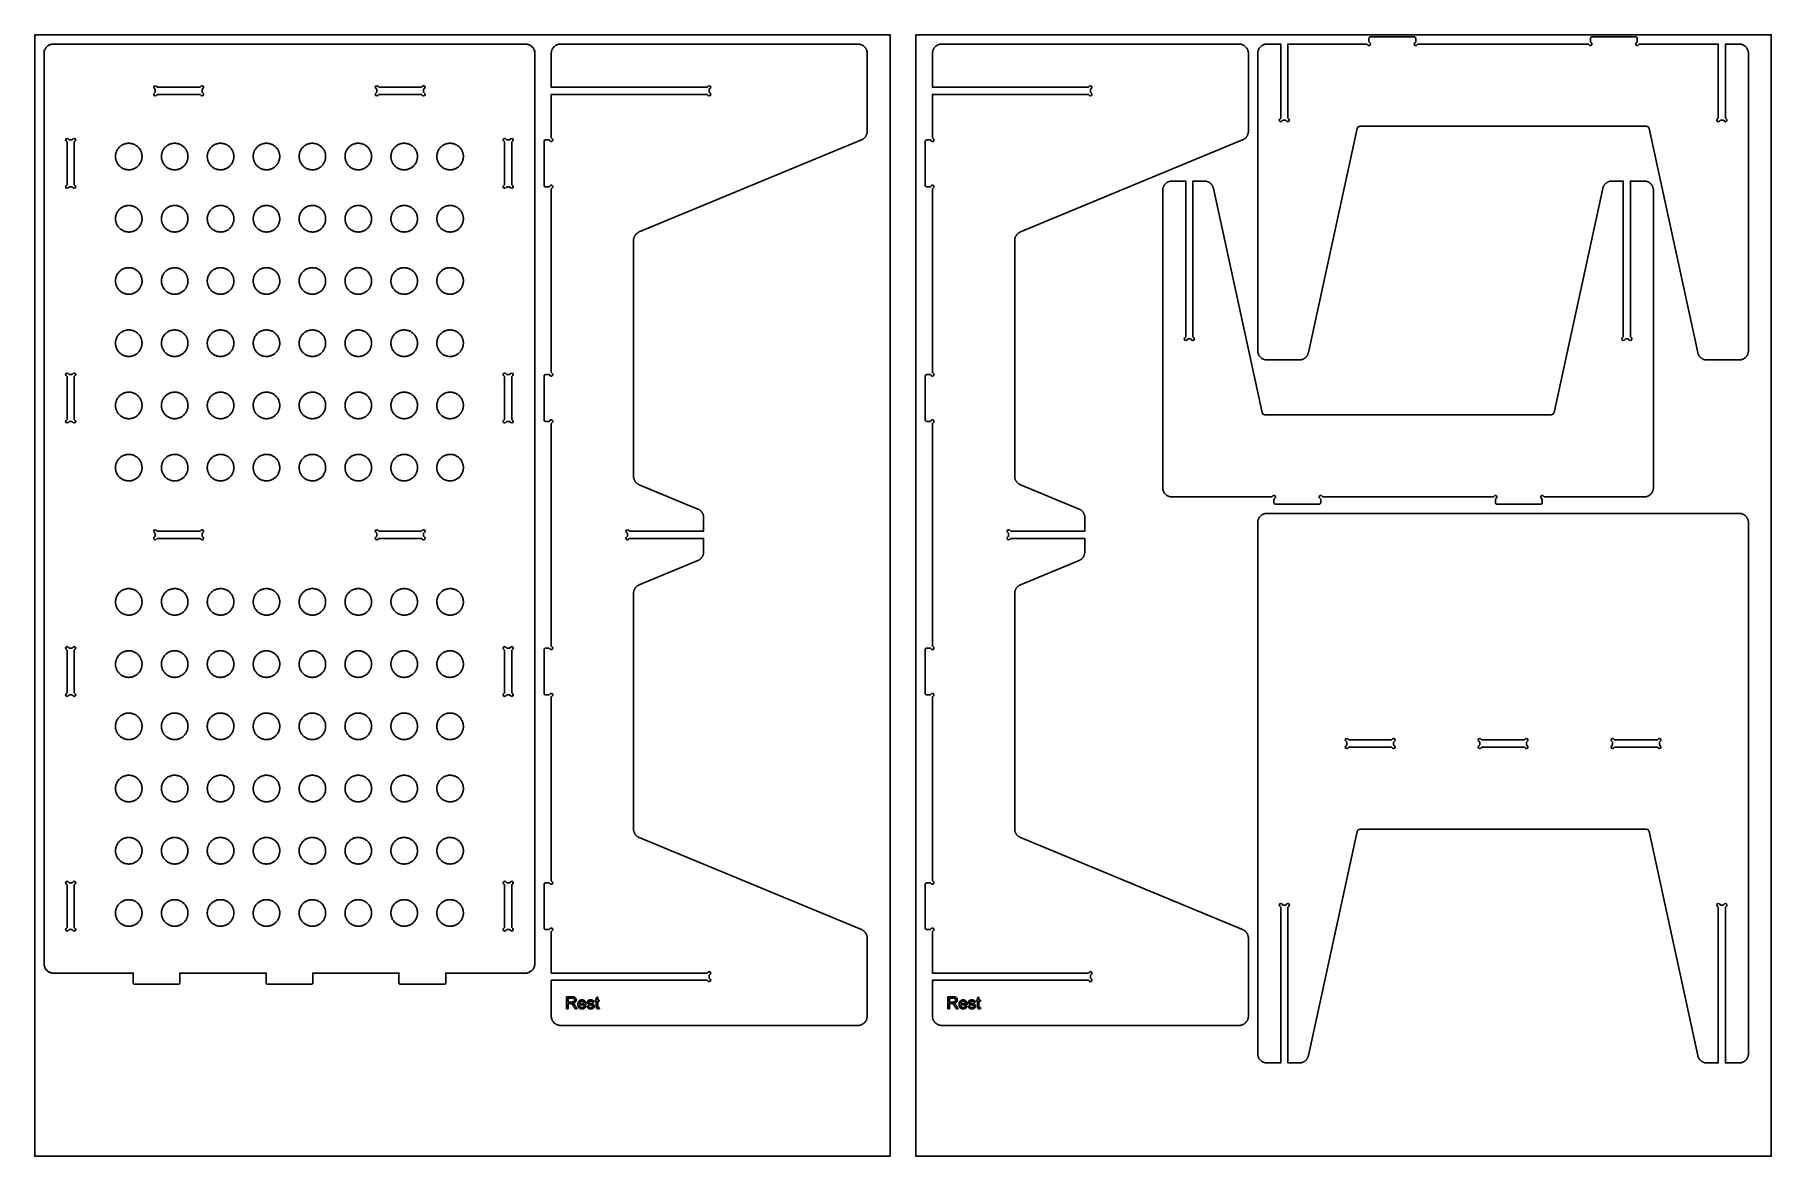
# Model space of a CAD drawing. Header units: millimetres. Extents: x 0 to 3716, y 0 to 2400.
import ezdxf

# ---------------------------------------------------------------- set-up
doc = ezdxf.new("R2010")
doc.units = ezdxf.units.MM
for name, color, linetype, true_color in [('external cut', 1, 'Continuous', 0xff0000), ('Internal cut', 5, 'Continuous', 0x0000ff), ('sheet', 7, 'Continuous', 0xffffff)]:
    doc.layers.add(name, color=color, linetype=linetype, true_color=true_color)

msp = doc.modelspace()

# ---------------------------------------------------------------- linework, layer by layer
at = {"layer": 'external cut', "lineweight": -3}
for p, q in [((2858, 2395.4), (2951.7, 2395.4)), ((3332, 2395.4), (3425.6, 2395.4)), ((2829.5, 2199), (2725.2, 1719.8)), ((3448, 2204), (2835.7, 2204)), ((3558.4, 1719.8), (3454.2, 2199)), ((1089.8, 2078), (1089.8, 2171.6)), ((1768.9, 2174.9), (1293.5, 1978)), ((1905.4, 2078), (1905.4, 2171.6)), ((2584.5, 2174.9), (2109.2, 1978)), ((2521.9, 2071.2), (2626.1, 1591.9)), ((3250.8, 1591.9), (3355.1, 2071.2)), ((1281.2, 1959.5), (1281.2, 1455.5)), ((2096.8, 1959.5), (2096.8, 1455.5)), ((1089.8, 1575.8), (1089.8, 1669.5)), ((1905.4, 1575.8), (1905.4, 1669.5)), ((2632.3, 1586.9), (3244.6, 1586.9)), ((1293.5, 1437), (1418.9, 1385.1)), ((2109.2, 1437), (2234.5, 1385.1)), ((2748.3, 1395.5), (2654.7, 1395.5)), ((3222.3, 1395.5), (3128.6, 1395.5)), ((1418.9, 1274.9), (1293.5, 1223)), ((2234.5, 1274.9), (2109.2, 1223)), ((1281.2, 1204.5), (1281.2, 700.5)), ((2096.8, 1204.5), (2096.8, 700.5)), ((1089.8, 990.5), (1089.8, 1084.2)), ((1905.4, 990.5), (1905.4, 1084.2)), ((1293.5, 682), (1768.9, 485.1)), ((2109.2, 682), (2584.5, 485.1)), ((1089.8, 488.4), (1089.8, 582)), ((1905.4, 488.4), (1905.4, 582))]:
    msp.add_line(p, q, dxfattribs=at)
at = {"layer": 'external cut'}
for p, q in [((2636.8, 1375.7), (3646.8, 1375.7)), ((2616.8, 219.7), (2616.8, 792.9)), ((3666.8, 792.9), (3666.8, 219.7)), ((2829.5, 694.7), (2725.2, 215.4)), ((3448, 699.7), (2835.7, 699.7)), ((3558.4, 215.4), (3454.2, 694.7)), ((1149.3, 341.4), (1138, 341.4)), ((1138, 341.4), (1138, 315.8)), ((1149.4, 338.5), (1141.3, 338.5)), ((1141.3, 338.5), (1141.3, 330.1)), ((1964.9, 341.4), (1953.6, 341.4)), ((1953.6, 341.4), (1953.6, 315.8)), ((1965, 338.5), (1957, 338.5)), ((1957, 338.5), (1957, 330.1)), ((1138, 315.8), (1141.3, 315.8)), ((1141.3, 330.1), (1148.6, 330.1)), ((1141.3, 315.8), (1141.3, 327.2)), ((1141.3, 327.2), (1145.3, 327.2)), ((1953.6, 315.8), (1957, 315.8)), ((1957, 330.1), (1964.2, 330.1)), ((1957, 315.8), (1957, 327.2)), ((1957, 327.2), (1960.9, 327.2))]:
    msp.add_line(p, q, dxfattribs=at)
at = {"layer": 'external cut', "lineweight": -3}
for points in [[(1125.2, 2380), (1188, 2380), (1761.2, 2380)], [(1940.8, 2380), (2003.6, 2380), (2576.8, 2380)], [(2636.8, 2380), (2666, 2380), (2666, 2221.4), (2663.9, 2219.2)], [(2683.6, 2219.2), (2681.4, 2221.4), (2681.4, 2380), (2850.3, 2380), (2852.6, 2377.8)], [(2857.1, 2382.2), (2854.8, 2384.5), (2854.8, 2392.2)], [(2954.8, 2392.2), (2954.8, 2384.5), (2952.6, 2382.2)], [(2957.1, 2377.8), (2959.3, 2380), (3324.3, 2380), (3326.5, 2377.8)], [(3331, 2382.2), (3328.8, 2384.5), (3328.8, 2392.2)], [(3428.8, 2392.2), (3428.8, 2384.5), (3426.5, 2382.2)], [(3431, 2377.8), (3433.3, 2380), (3602.2, 2380), (3602.2, 2221.4), (3600.1, 2219.2)], [(3619.8, 2219.2), (3617.6, 2221.4), (3617.6, 2380), (3646.8, 2380)], [(1441, 2289.8), (1438.8, 2287.7), (1105.2, 2287.7), (1105.2, 2360)], [(1781.2, 2360), (1781.2, 2292), (1781.2, 2268), (1781.2, 2193.4)], [(2256.6, 2289.8), (2254.4, 2287.7), (1920.8, 2287.7), (1920.8, 2360)], [(2596.8, 2360), (2596.8, 2292), (2596.8, 2268), (2596.8, 2193.4)], [(2616.8, 1724), (2616.8, 2297.2), (2616.8, 2360)], [(3666.8, 2360), (3666.8, 2297.2), (3666.8, 1724)], [(1107.4, 2177), (1105.2, 2179.3), (1105.2, 2272.3), (1438.8, 2272.3), (1441, 2270.2)], [(1445.4, 2274.6), (1443.2, 2276.9), (1443.2, 2283.1), (1445.4, 2285.4)], [(1923.1, 2177), (1920.8, 2179.3), (1920.8, 2272.3), (2254.4, 2272.3), (2256.6, 2270.2)], [(2261.1, 2274.6), (2258.8, 2276.9), (2258.8, 2283.1), (2261.1, 2285.4)], [(2668.4, 2214.8), (2670.6, 2217), (2676.8, 2217), (2679.1, 2214.8)], [(3604.6, 2214.8), (3606.8, 2217), (3613, 2217), (3615.3, 2214.8)], [(1093, 2174.8), (1100.7, 2174.8), (1103, 2172.5)], [(1908.6, 2174.8), (1916.3, 2174.8), (1918.6, 2172.5)], [(2433.5, 2086.9), (2462.7, 2086.9), (2462.7, 1753.3), (2460.5, 1751.2)], [(2480.2, 1751.2), (2478.1, 1753.3), (2478.1, 2086.9), (2502.4, 2086.9)], [(3374.6, 2086.9), (3398.9, 2086.9), (3398.9, 1753.3), (3396.7, 1751.2)], [(3416.4, 1751.2), (3414.3, 1753.3), (3414.3, 2086.9), (3443.5, 2086.9)], [(1103, 2077), (1100.7, 2074.8), (1093, 2074.8)], [(1107.4, 1674.9), (1105.2, 1677.1), (1105.2, 2070.3), (1107.4, 2072.5)], [(1918.6, 2077), (1916.3, 2074.8), (1908.6, 2074.8)], [(1923.1, 1674.9), (1920.8, 1677.1), (1920.8, 2070.3), (1923.1, 2072.5)], [(2413.5, 1430.9), (2413.5, 1493.7), (2413.5, 2066.9)], [(3463.5, 2066.9), (3463.5, 1493.7), (3463.5, 1430.9)], [(2465, 1746.7), (2467.3, 1748.9), (2473.5, 1748.9), (2475.7, 1746.7)], [(3401.2, 1746.7), (3403.5, 1748.9), (3409.7, 1748.9), (3411.9, 1746.7)], [(1093, 1672.6), (1100.7, 1672.6), (1103, 1670.4)], [(1908.6, 1672.6), (1916.3, 1672.6), (1918.6, 1670.4)], [(2705.7, 1704), (2636.8, 1704)], [(3646.8, 1704), (3577.9, 1704)], [(1103, 1574.9), (1100.7, 1572.6), (1093, 1572.6)], [(1107.4, 1089.6), (1105.2, 1091.9), (1105.2, 1568.1), (1107.4, 1570.4)], [(1918.6, 1574.9), (1916.3, 1572.6), (1908.6, 1572.6)], [(1923.1, 1089.6), (1920.8, 1091.9), (1920.8, 1568.1), (1923.1, 1570.4)], [(2649.3, 1413.2), (2647, 1410.9), (2433.5, 1410.9)], [(3123.2, 1413.2), (3121, 1410.9), (2756, 1410.9), (2753.8, 1413.2)], [(3443.5, 1410.9), (3229.9, 1410.9), (3227.7, 1413.2)], [(2651.5, 1398.7), (2651.5, 1406.4), (2653.8, 1408.7)], [(2749.3, 1408.7), (2751.5, 1406.4), (2751.5, 1398.7)], [(3125.5, 1398.7), (3125.5, 1406.4), (3127.7, 1408.7)], [(3223.2, 1408.7), (3225.5, 1406.4), (3225.5, 1398.7)], [(1431.2, 1366.6), (1431.2, 1337.7), (1272.6, 1337.7), (1270.4, 1339.8)], [(2246.8, 1366.6), (2246.8, 1337.7), (2088.2, 1337.7), (2086.1, 1339.8)], [(1266, 1335.4), (1268.2, 1333.1), (1268.2, 1326.9), (1266, 1324.6)], [(1270.4, 1320.2), (1272.6, 1322.3), (1431.2, 1322.3), (1431.2, 1293.4)], [(2081.6, 1335.4), (2083.8, 1333.1), (2083.8, 1326.9), (2081.6, 1324.6)], [(2086.1, 1320.2), (2088.2, 1322.3), (2246.8, 1322.3), (2246.8, 1293.4)], [(1093, 1087.4), (1100.7, 1087.4), (1103, 1085.1)], [(1908.6, 1087.4), (1916.3, 1087.4), (1918.6, 1085.1)], [(1103, 989.6), (1100.7, 987.4), (1093, 987.4)], [(1107.4, 587.5), (1105.2, 589.7), (1105.2, 982.9), (1107.4, 985.1)], [(1918.6, 989.6), (1916.3, 987.4), (1908.6, 987.4)], [(1923.1, 587.5), (1920.8, 589.7), (1920.8, 982.9), (1923.1, 985.1)], [(1093, 585.2), (1100.7, 585.2), (1103, 583)], [(1908.6, 585.2), (1916.3, 585.2), (1918.6, 583)], [(1103, 487.5), (1100.7, 485.2), (1093, 485.2)], [(1918.6, 487.5), (1916.3, 485.2), (1908.6, 485.2)], [(1441, 394.2), (1438.8, 392.1), (1105.2, 392.1), (1105.2, 480.7), (1107.4, 483)], [(1781.2, 466.6), (1781.2, 300)], [(2256.6, 394.2), (2254.4, 392.1), (1920.8, 392.1), (1920.8, 480.7), (1923.1, 483)], [(2596.8, 466.6), (2596.8, 300)], [(1105.2, 300), (1105.2, 376.7), (1438.8, 376.7), (1441, 374.6)], [(1445.4, 379), (1443.2, 381.3), (1443.2, 387.5), (1445.4, 389.8)], [(1920.8, 300), (1920.8, 376.7), (2254.4, 376.7), (2256.6, 374.6)], [(2261.1, 379), (2258.8, 381.3), (2258.8, 387.5), (2261.1, 389.8)], [(1761.2, 280), (1188, 280), (1125.2, 280)], [(2576.8, 280), (2003.6, 280), (1940.8, 280)]]:
    msp.add_lwpolyline(points, dxfattribs=at)
at = {"layer": 'external cut'}
for points in [[(2663.9, 535.4), (2666, 533.3), (2666, 199.7), (2636.8, 199.7)], [(2679.1, 539.9), (2676.8, 537.7), (2670.6, 537.7), (2668.4, 539.9)], [(2705.7, 199.7), (2681.4, 199.7), (2681.4, 533.3), (2683.6, 535.4)], [(3600.1, 535.4), (3602.2, 533.3), (3602.2, 199.7), (3577.9, 199.7)], [(3615.3, 539.9), (3613, 537.7), (3606.8, 537.7), (3604.6, 539.9)], [(3646.8, 199.7), (3617.6, 199.7), (3617.6, 533.3), (3619.8, 535.4)]]:
    msp.add_lwpolyline(points, dxfattribs=at)
at = {"layer": 'external cut', "lineweight": -3}
for centre, radius, start, end in [((1443.2, 2287.6), 3.17, 315.0001, 135), ((1443.2, 2272.4), 3.17, 225, 44.9999), ((2258.8, 2287.6), 3.17, 315.0001, 135), ((2258.8, 2272.4), 3.17, 225, 44.9999), ((2666.1, 2217), 3.17, 135, 314.9999), ((2681.3, 2217), 3.17, 225.0001, 45), ((2835.7, 2197.7), 6.35, 90, 167.7314), ((3448, 2197.7), 6.35, 12.2686, 90), ((3602.3, 2217), 3.17, 135, 314.9999), ((3617.5, 2217), 3.17, 225.0001, 45), ((2462.8, 1748.9), 3.17, 135, 314.9999), ((2478, 1748.9), 3.17, 225.0001, 45), ((3399, 1748.9), 3.17, 135, 314.9999), ((3414.2, 1748.9), 3.17, 225.0001, 45), ((2632.3, 1593.3), 6.35, 192.2686, 270), ((3244.6, 1593.3), 6.35, 270, 347.7314), ((1268.2, 1337.6), 3.17, 45, 224.9999), ((2083.8, 1337.6), 3.17, 45, 224.9999), ((1268.2, 1322.4), 3.17, 135.0001, 315), ((2083.8, 1322.4), 3.17, 135.0001, 315), ((1443.2, 392), 3.17, 315.0001, 135), ((1443.2, 376.8), 3.17, 225, 44.9999), ((2258.8, 392), 3.17, 315.0001, 135), ((2258.8, 376.8), 3.17, 225, 44.9999)]:
    msp.add_arc(centre, radius, start, end, dxfattribs=at)
at = {"layer": 'external cut'}
for centre, start, end in [((2666.1, 537.7), 45.0001, 225), ((2681.3, 537.7), 315, 134.9999), ((3602.3, 537.7), 45.0001, 225), ((3617.5, 537.7), 315, 134.9999)]:
    msp.add_arc(centre, 3.17, start, end, dxfattribs=at)
at = {"layer": 'external cut', "lineweight": -3}
for points, weights, knots in [([(40, 392), (20, 392), (20, 412), (20, 1386), (20, 2360), (20, 2380), (40, 2380), (545, 2380), (1050, 2380), (1070, 2380), (1070, 2360), (1070, 1386), (1070, 412), (1070, 392), (1050, 392), (964.7, 392), (879.4, 392), (879.4, 381.6), (879.4, 371.2), (879.4, 368), (876.2, 368), (829.4, 368), (782.5, 368), (779.4, 368), (779.4, 371.2), (779.4, 381.6), (779.4, 392), (687.2, 392), (595, 392), (595, 381.6), (595, 371.2), (595, 368), (591.8, 368), (545, 368), (498.2, 368), (495, 368), (495, 371.2), (495, 381.6), (495, 392), (402.8, 392), (310.6, 392), (310.6, 381.6), (310.6, 371.2), (310.6, 368), (307.5, 368), (260.6, 368), (213.8, 368), (210.6, 368), (210.6, 371.2), (210.6, 381.6), (210.6, 392), (125.3, 392), (40, 392)], [1, 0.707106781187, 1, 1, 1, 0.707106781187, 1, 1, 1, 0.707106781187, 1, 1, 1, 0.707106781187, 1, 1, 1, 1, 1, 0.707106781187, 1, 1, 1, 0.707106781187, 1, 1, 1, 1, 1, 1, 1, 0.707106781187, 1, 1, 1, 0.707106781187, 1, 1, 1, 1, 1, 1, 1, 0.707106781187, 1, 1, 1, 0.707106781187, 1, 1, 1, 1, 1], [995.663698, 995.663698, 995.663698, 1027.079625, 1027.079625, 2975.079625, 2975.079625, 3006.495551, 3006.495551, 4016.495544, 4016.495544, 4047.91147, 4047.91147, 5995.91147, 5995.91147, 6027.327397, 6027.327397, 6197.972974, 6197.972974, 6218.797974, 6218.797974, 6223.785252, 6223.785252, 6317.435252, 6317.435252, 6322.42253, 6322.42253, 6343.24753, 6343.24753, 6527.60195, 6527.60195, 6548.42695, 6548.42695, 6553.414228, 6553.414228, 6647.064228, 6647.064228, 6652.051506, 6652.051506, 6672.876506, 6672.876506, 6857.230925, 6857.230925, 6878.055925, 6878.055925, 6883.043204, 6883.043204, 6976.693204, 6976.693204, 6981.680482, 6981.680482, 7002.505482, 7002.505482, 7173.151059, 7173.151059, 7173.151059]), ([(2852.6, 2377.8), (2853.5, 2376.8), (2854.8, 2376.8), (2856.1, 2376.8), (2857.1, 2377.8), (2858, 2378.7), (2858, 2380), (2858, 2381.3), (2857.1, 2382.2)], [1, 0.923879503761, 1, 0.923879503761, 1, 0.923879503761, 1, 0.923879503761, 1], [-6734.438809, -6734.438809, -6734.438809, -6729.451529, -6729.451529, -6724.46425, -6724.46425, -6719.476971, -6719.476971, -6714.489692, -6714.489692, -6714.489692]), ([(2952.6, 2382.2), (2951.7, 2381.3), (2951.7, 2380), (2951.7, 2378.7), (2952.6, 2377.8), (2953.5, 2376.8), (2954.8, 2376.8), (2956.1, 2376.8), (2957.1, 2377.8)], [1, 0.923879503761, 1, 0.923879503761, 1, 0.923879503761, 1, 0.923879503761, 1], [-6582.695392, -6582.695392, -6582.695392, -6577.708112, -6577.708112, -6572.720833, -6572.720833, -6567.733554, -6567.733554, -6562.746275, -6562.746275, -6562.746275]), ([(3326.5, 2377.8), (3327.5, 2376.8), (3328.8, 2376.8), (3330.1, 2376.8), (3331, 2377.8), (3332, 2378.7), (3332, 2380), (3332, 2381.3), (3331, 2382.2)], [1, 0.923879503761, 1, 0.923879503761, 1, 0.923879503761, 1, 0.923879503761, 1], [-6549.698685, -6549.698685, -6549.698685, -6544.711406, -6544.711406, -6539.724126, -6539.724126, -6534.736847, -6534.736847, -6529.749568, -6529.749568, -6529.749568]), ([(3426.5, 2382.2), (3425.6, 2381.3), (3425.6, 2380), (3425.6, 2378.7), (3426.5, 2377.8), (3427.5, 2376.8), (3428.8, 2376.8), (3430.1, 2376.8), (3431, 2377.8)], [1, 0.923879503761, 1, 0.923879503761, 1, 0.923879503761, 1, 0.923879503761, 1], [-6397.955268, -6397.955268, -6397.955268, -6392.967989, -6392.967989, -6387.98071, -6387.98071, -6382.99343, -6382.99343, -6378.006151, -6378.006151, -6378.006151]), ([(1103, 2172.5), (1103.9, 2171.6), (1105.2, 2171.6), (1106.5, 2171.6), (1107.4, 2172.5), (1108.4, 2173.5), (1108.4, 2174.8), (1108.4, 2176.1), (1107.4, 2177)], [1, 0.923879503761, 1, 0.923879503761, 1, 0.923879503761, 1, 0.923879503761, 1], [6207.492861, 6207.492861, 6207.492861, 6212.480141, 6212.480141, 6217.46742, 6217.46742, 6222.454699, 6222.454699, 6227.441978, 6227.441978, 6227.441978]), ([(1918.6, 2172.5), (1919.5, 2171.6), (1920.8, 2171.6), (1922.1, 2171.6), (1923.1, 2172.5), (1924, 2173.5), (1924, 2174.8), (1924, 2176.1), (1923.1, 2177)], [1, 0.923879503761, 1, 0.923879503761, 1, 0.923879503761, 1, 0.923879503761, 1], [10473.752602, 10473.752602, 10473.752602, 10478.739882, 10478.739882, 10483.727161, 10483.727161, 10488.71444, 10488.71444, 10493.70172, 10493.70172, 10493.70172]), ([(1107.4, 2072.5), (1108.4, 2073.5), (1108.4, 2074.8), (1108.4, 2076.1), (1107.4, 2077), (1106.5, 2078), (1105.2, 2078), (1103.9, 2078), (1103, 2077)], [1, 0.923879503761, 1, 0.923879503761, 1, 0.923879503761, 1, 0.923879503761, 1], [6055.749444, 6055.749444, 6055.749444, 6060.736724, 6060.736724, 6065.724003, 6065.724003, 6070.711282, 6070.711282, 6075.698562, 6075.698562, 6075.698562]), ([(1923.1, 2072.5), (1924, 2073.5), (1924, 2074.8), (1924, 2076.1), (1923.1, 2077), (1922.1, 2078), (1920.8, 2078), (1919.5, 2078), (1918.6, 2077)], [1, 0.923879503761, 1, 0.923879503761, 1, 0.923879503761, 1, 0.923879503761, 1], [10322.009185, 10322.009185, 10322.009185, 10326.996465, 10326.996465, 10331.983744, 10331.983744, 10336.971023, 10336.971023, 10341.958303, 10341.958303, 10341.958303]), ([(1103, 1670.4), (1103.9, 1669.5), (1105.2, 1669.5), (1106.5, 1669.5), (1107.4, 1670.4), (1108.4, 1671.3), (1108.4, 1672.6), (1108.4, 1674), (1107.4, 1674.9)], [1, 0.923879503761, 1, 0.923879503761, 1, 0.923879503761, 1, 0.923879503761, 1], [5629.9415, 5629.9415, 5629.9415, 5634.928779, 5634.928779, 5639.916059, 5639.916059, 5644.903338, 5644.903338, 5649.890617, 5649.890617, 5649.890617]), ([(1918.6, 1670.4), (1919.5, 1669.5), (1920.8, 1669.5), (1922.1, 1669.5), (1923.1, 1670.4), (1924, 1671.3), (1924, 1672.6), (1924, 1674), (1923.1, 1674.9)], [1, 0.923879503761, 1, 0.923879503761, 1, 0.923879503761, 1, 0.923879503761, 1], [9896.201241, 9896.201241, 9896.201241, 9901.18852, 9901.18852, 9906.1758, 9906.1758, 9911.163079, 9911.163079, 9916.150358, 9916.150358, 9916.150358]), ([(1107.4, 1570.4), (1108.4, 1571.3), (1108.4, 1572.6), (1108.4, 1574), (1107.4, 1574.9), (1106.5, 1575.8), (1105.2, 1575.8), (1103.9, 1575.8), (1103, 1574.9)], [1, 0.923879503761, 1, 0.923879503761, 1, 0.923879503761, 1, 0.923879503761, 1], [5478.198083, 5478.198083, 5478.198083, 5483.185362, 5483.185362, 5488.172642, 5488.172642, 5493.159921, 5493.159921, 5498.1472, 5498.1472, 5498.1472]), ([(1923.1, 1570.4), (1924, 1571.3), (1924, 1572.6), (1924, 1574), (1923.1, 1574.9), (1922.1, 1575.8), (1920.8, 1575.8), (1919.5, 1575.8), (1918.6, 1574.9)], [1, 0.923879503761, 1, 0.923879503761, 1, 0.923879503761, 1, 0.923879503761, 1], [9744.457824, 9744.457824, 9744.457824, 9749.445103, 9749.445103, 9754.432383, 9754.432383, 9759.419662, 9759.419662, 9764.406941, 9764.406941, 9764.406941]), ([(2653.8, 1408.7), (2654.7, 1409.6), (2654.7, 1410.9), (2654.7, 1412.2), (2653.8, 1413.2), (2652.8, 1414.1), (2651.5, 1414.1), (2650.2, 1414.1), (2649.3, 1413.2)], [1, 0.923879503761, 1, 0.923879503761, 1, 0.923879503761, 1, 0.923879503761, 1], [8371.281428, 8371.281428, 8371.281428, 8376.268708, 8376.268708, 8381.255987, 8381.255987, 8386.243266, 8386.243266, 8391.230545, 8391.230545, 8391.230545]), ([(2753.8, 1413.2), (2752.8, 1414.1), (2751.5, 1414.1), (2750.2, 1414.1), (2749.3, 1413.2), (2748.3, 1412.2), (2748.3, 1410.9), (2748.3, 1409.6), (2749.3, 1408.7)], [1, 0.923879503761, 1, 0.923879503761, 1, 0.923879503761, 1, 0.923879503761, 1], [8219.538011, 8219.538011, 8219.538011, 8224.525291, 8224.525291, 8229.51257, 8229.51257, 8234.499849, 8234.499849, 8239.487129, 8239.487129, 8239.487129]), ([(3127.7, 1408.7), (3128.6, 1409.6), (3128.6, 1410.9), (3128.6, 1412.2), (3127.7, 1413.2), (3126.8, 1414.1), (3125.5, 1414.1), (3124.1, 1414.1), (3123.2, 1413.2)], [1, 0.923879503761, 1, 0.923879503761, 1, 0.923879503761, 1, 0.923879503761, 1], [8186.541305, 8186.541305, 8186.541305, 8191.528584, 8191.528584, 8196.515863, 8196.515863, 8201.503143, 8201.503143, 8206.490422, 8206.490422, 8206.490422]), ([(3227.7, 1413.2), (3226.8, 1414.1), (3225.5, 1414.1), (3224.1, 1414.1), (3223.2, 1413.2), (3222.3, 1412.2), (3222.3, 1410.9), (3222.3, 1409.6), (3223.2, 1408.7)], [1, 0.923879503761, 1, 0.923879503761, 1, 0.923879503761, 1, 0.923879503761, 1], [8034.797888, 8034.797888, 8034.797888, 8039.785167, 8039.785167, 8044.772446, 8044.772446, 8049.759726, 8049.759726, 8054.747005, 8054.747005, 8054.747005]), ([(1103, 1085.1), (1103.9, 1084.2), (1105.2, 1084.2), (1106.5, 1084.2), (1107.4, 1085.1), (1108.4, 1086), (1108.4, 1087.4), (1108.4, 1088.7), (1107.4, 1089.6)], [1, 0.923879503761, 1, 0.923879503761, 1, 0.923879503761, 1, 0.923879503761, 1], [4969.255403, 4969.255403, 4969.255403, 4974.242682, 4974.242682, 4979.229961, 4979.229961, 4984.21724, 4984.21724, 4989.20452, 4989.20452, 4989.20452]), ([(1918.6, 1085.1), (1919.5, 1084.2), (1920.8, 1084.2), (1922.1, 1084.2), (1923.1, 1085.1), (1924, 1086), (1924, 1087.4), (1924, 1088.7), (1923.1, 1089.6)], [1, 0.923879503761, 1, 0.923879503761, 1, 0.923879503761, 1, 0.923879503761, 1], [9235.515144, 9235.515144, 9235.515144, 9240.502423, 9240.502423, 9245.489702, 9245.489702, 9250.476982, 9250.476982, 9255.464261, 9255.464261, 9255.464261]), ([(1107.4, 985.1), (1108.4, 986), (1108.4, 987.4), (1108.4, 988.7), (1107.4, 989.6), (1106.5, 990.5), (1105.2, 990.5), (1103.9, 990.5), (1103, 989.6)], [1, 0.923879503761, 1, 0.923879503761, 1, 0.923879503761, 1, 0.923879503761, 1], [4817.511986, 4817.511986, 4817.511986, 4822.499265, 4822.499265, 4827.486544, 4827.486544, 4832.473824, 4832.473824, 4837.461103, 4837.461103, 4837.461103]), ([(1923.1, 985.1), (1924, 986), (1924, 987.4), (1924, 988.7), (1923.1, 989.6), (1922.1, 990.5), (1920.8, 990.5), (1919.5, 990.5), (1918.6, 989.6)], [1, 0.923879503761, 1, 0.923879503761, 1, 0.923879503761, 1, 0.923879503761, 1], [9083.771727, 9083.771727, 9083.771727, 9088.759006, 9088.759006, 9093.746285, 9093.746285, 9098.733565, 9098.733565, 9103.720844, 9103.720844, 9103.720844]), ([(1103, 583), (1103.9, 582), (1105.2, 582), (1106.5, 582), (1107.4, 583), (1108.4, 583.9), (1108.4, 585.2), (1108.4, 586.5), (1107.4, 587.5)], [1, 0.923879503761, 1, 0.923879503761, 1, 0.923879503761, 1, 0.923879503761, 1], [4391.704041, 4391.704041, 4391.704041, 4396.691321, 4396.691321, 4401.6786, 4401.6786, 4406.665879, 4406.665879, 4411.653158, 4411.653158, 4411.653158]), ([(1918.6, 583), (1919.5, 582), (1920.8, 582), (1922.1, 582), (1923.1, 583), (1924, 583.9), (1924, 585.2), (1924, 586.5), (1923.1, 587.5)], [1, 0.923879503761, 1, 0.923879503761, 1, 0.923879503761, 1, 0.923879503761, 1], [8657.963782, 8657.963782, 8657.963782, 8662.951062, 8662.951062, 8667.938341, 8667.938341, 8672.92562, 8672.92562, 8677.9129, 8677.9129, 8677.9129]), ([(1107.4, 483), (1108.4, 483.9), (1108.4, 485.2), (1108.4, 486.5), (1107.4, 487.5), (1106.5, 488.4), (1105.2, 488.4), (1103.9, 488.4), (1103, 487.5)], [1, 0.923879503761, 1, 0.923879503761, 1, 0.923879503761, 1, 0.923879503761, 1], [4239.960624, 4239.960624, 4239.960624, 4244.947904, 4244.947904, 4249.935183, 4249.935183, 4254.922462, 4254.922462, 4259.909742, 4259.909742, 4259.909742]), ([(1923.1, 483), (1924, 483.9), (1924, 485.2), (1924, 486.5), (1923.1, 487.5), (1922.1, 488.4), (1920.8, 488.4), (1919.5, 488.4), (1918.6, 487.5)], [1, 0.923879503761, 1, 0.923879503761, 1, 0.923879503761, 1, 0.923879503761, 1], [8506.220365, 8506.220365, 8506.220365, 8511.207645, 8511.207645, 8516.194924, 8516.194924, 8521.182203, 8521.182203, 8526.169483, 8526.169483, 8526.169483])]:
    msp.add_rational_spline(points, weights, degree=2, knots=knots, dxfattribs=at)
for points, weights in [([(1105.2, 2360), (1105.2, 2380), (1125.2, 2380)], [1, 0.707106781187, 1]), ([(1761.2, 2380), (1781.2, 2380), (1781.2, 2360)], [1, 0.707106781187, 1]), ([(1920.8, 2360), (1920.8, 2380), (1940.8, 2380)], [1, 0.707106781187, 1]), ([(2576.8, 2380), (2596.8, 2380), (2596.8, 2360)], [1, 0.707106781187, 1]), ([(2616.8, 2360), (2616.8, 2380), (2636.8, 2380)], [1, 0.707106781187, 1]), ([(2854.8, 2392.2), (2854.8, 2395.4), (2858, 2395.4)], [1, 0.707106781187, 1]), ([(2951.7, 2395.4), (2954.8, 2395.4), (2954.8, 2392.2)], [1, 0.707106781187, 1]), ([(3328.8, 2392.2), (3328.8, 2395.4), (3332, 2395.4)], [1, 0.707106781187, 1]), ([(3425.6, 2395.4), (3428.8, 2395.4), (3428.8, 2392.2)], [1, 0.707106781187, 1]), ([(3646.8, 2380), (3666.8, 2380), (3666.8, 2360)], [1, 0.707106781186, 1]), ([(1781.2, 2193.4), (1781.2, 2180), (1768.9, 2174.9)], [1, 0.831469612299, 1]), ([(2596.8, 2193.4), (2596.8, 2180), (2584.5, 2174.9)], [1, 0.831469612299, 1]), ([(1089.8, 2171.6), (1089.8, 2174.8), (1093, 2174.8)], [1, 0.707106781187, 1]), ([(1905.4, 2171.6), (1905.4, 2174.8), (1908.6, 2174.8)], [1, 0.707106781187, 1]), ([(2413.5, 2066.9), (2413.5, 2086.9), (2433.5, 2086.9)], [1, 0.707106781187, 1]), ([(2502.4, 2086.9), (2518.5, 2086.9), (2521.9, 2071.2)], [1, 0.778619200817, 1]), ([(3355.1, 2071.2), (3358.5, 2086.9), (3374.6, 2086.9)], [1, 0.778619200817, 1]), ([(3443.5, 2086.9), (3463.5, 2086.9), (3463.5, 2066.9)], [1, 0.707106781187, 1]), ([(1093, 2074.8), (1089.8, 2074.8), (1089.8, 2078)], [1, 0.707106781187, 1]), ([(1908.6, 2074.8), (1905.4, 2074.8), (1905.4, 2078)], [1, 0.707106781187, 1]), ([(1293.5, 1978), (1281.2, 1972.9), (1281.2, 1959.5)], [1, 0.831469612299, 1]), ([(2109.2, 1978), (2096.8, 1972.9), (2096.8, 1959.5)], [1, 0.831469612299, 1]), ([(2636.8, 1704), (2616.8, 1704), (2616.8, 1724)], [1, 0.707106781187, 1]), ([(2725.2, 1719.8), (2721.8, 1704), (2705.7, 1704)], [1, 0.778619200817, 1]), ([(3577.9, 1704), (3561.8, 1704), (3558.4, 1719.8)], [1, 0.778619200817, 1]), ([(3666.8, 1724), (3666.8, 1704), (3646.8, 1704)], [1, 0.707106781187, 1]), ([(1089.8, 1669.5), (1089.8, 1672.6), (1093, 1672.6)], [1, 0.707106781187, 1]), ([(1905.4, 1669.5), (1905.4, 1672.6), (1908.6, 1672.6)], [1, 0.707106781187, 1]), ([(1093, 1572.6), (1089.8, 1572.6), (1089.8, 1575.8)], [1, 0.707106781187, 1]), ([(1908.6, 1572.6), (1905.4, 1572.6), (1905.4, 1575.8)], [1, 0.707106781187, 1]), ([(1281.2, 1455.5), (1281.2, 1442.1), (1293.5, 1437)], [1, 0.831469612299, 1]), ([(2096.8, 1455.5), (2096.8, 1442.1), (2109.2, 1437)], [1, 0.831469612299, 1]), ([(2433.5, 1410.9), (2413.5, 1410.9), (2413.5, 1430.9)], [1, 0.707106781186, 1]), ([(3463.5, 1430.9), (3463.5, 1410.9), (3443.5, 1410.9)], [1, 0.707106781187, 1]), ([(1418.9, 1385.1), (1431.2, 1380), (1431.2, 1366.6)], [1, 0.831469612299, 1]), ([(2234.5, 1385.1), (2246.8, 1380), (2246.8, 1366.6)], [1, 0.831469612299, 1]), ([(2654.7, 1395.5), (2651.5, 1395.5), (2651.5, 1398.7)], [1, 0.707106781187, 1]), ([(2751.5, 1398.7), (2751.5, 1395.5), (2748.3, 1395.5)], [1, 0.707106781187, 1]), ([(3128.6, 1395.5), (3125.5, 1395.5), (3125.5, 1398.7)], [1, 0.707106781187, 1]), ([(3225.5, 1398.7), (3225.5, 1395.5), (3222.3, 1395.5)], [1, 0.707106781187, 1]), ([(1431.2, 1293.4), (1431.2, 1280), (1418.9, 1274.9)], [1, 0.831469612299, 1]), ([(2246.8, 1293.4), (2246.8, 1280), (2234.5, 1274.9)], [1, 0.831469612299, 1]), ([(1293.5, 1223), (1281.2, 1217.9), (1281.2, 1204.5)], [1, 0.831469612299, 1]), ([(2109.2, 1223), (2096.8, 1217.9), (2096.8, 1204.5)], [1, 0.831469612299, 1]), ([(1089.8, 1084.2), (1089.8, 1087.4), (1093, 1087.4)], [1, 0.707106781187, 1]), ([(1905.4, 1084.2), (1905.4, 1087.4), (1908.6, 1087.4)], [1, 0.707106781187, 1]), ([(1093, 987.4), (1089.8, 987.4), (1089.8, 990.5)], [1, 0.707106781187, 1]), ([(1908.6, 987.4), (1905.4, 987.4), (1905.4, 990.5)], [1, 0.707106781187, 1]), ([(1281.2, 700.5), (1281.2, 687.1), (1293.5, 682)], [1, 0.831469612299, 1]), ([(2096.8, 700.5), (2096.8, 687.1), (2109.2, 682)], [1, 0.831469612299, 1]), ([(1089.8, 582), (1089.8, 585.2), (1093, 585.2)], [1, 0.707106781187, 1]), ([(1905.4, 582), (1905.4, 585.2), (1908.6, 585.2)], [1, 0.707106781187, 1]), ([(1093, 485.2), (1089.8, 485.2), (1089.8, 488.4)], [1, 0.707106781187, 1]), ([(1768.9, 485.1), (1781.2, 480), (1781.2, 466.6)], [1, 0.831469612299, 1]), ([(1908.6, 485.2), (1905.4, 485.2), (1905.4, 488.4)], [1, 0.707106781187, 1]), ([(2584.5, 485.1), (2596.8, 480), (2596.8, 466.6)], [1, 0.831469612299, 1]), ([(1125.2, 280), (1105.2, 280), (1105.2, 300)], [1, 0.707106781186, 1]), ([(1781.2, 300), (1781.2, 280), (1761.2, 280)], [1, 0.707106781187, 1]), ([(1940.8, 280), (1920.8, 280), (1920.8, 300)], [1, 0.707106781186, 1]), ([(2596.8, 300), (2596.8, 280), (2576.8, 280)], [1, 0.707106781187, 1])]:
    msp.add_rational_spline(points, weights, degree=2, dxfattribs=at)
at = {"layer": 'external cut'}
for points, weights in [([(2616.8, 1355.7), (2616.8, 1375.7), (2636.8, 1375.7)], [1, 0.707106781187, 1]), ([(3646.8, 1375.7), (3666.8, 1375.7), (3666.8, 1355.7)], [1, 0.707106781186, 1]), ([(2835.7, 699.7), (2830.5, 699.7), (2829.5, 694.7)], [1, 0.77861920082, 1]), ([(3454.2, 694.7), (3453.1, 699.7), (3448, 699.7)], [1, 0.77861920082, 1]), ([(2636.8, 199.7), (2616.8, 199.7), (2616.8, 219.7)], [1, 0.707106781187, 1]), ([(2725.2, 215.4), (2721.8, 199.7), (2705.7, 199.7)], [1, 0.778619200817, 1]), ([(3577.9, 199.7), (3561.8, 199.7), (3558.4, 215.4)], [1, 0.778619200817, 1]), ([(3666.8, 219.7), (3666.8, 199.7), (3646.8, 199.7)], [1, 0.707106781187, 1])]:
    msp.add_rational_spline(points, weights, degree=2, dxfattribs=at)
for points in [[(2616.8, 792.9), (2616.8, 574.3), (2616.8, 1355.7)], [(3666.8, 1355.7), (3666.8, 574.3), (3666.8, 792.9)], [(1204.6, 340.8), (1203.1, 339.8), (1201.5, 338.9)], [(1201.5, 338.9), (1201.5, 336.6), (1201.5, 334.3)], [(1204.6, 334.3), (1204.6, 337.5), (1204.6, 340.8)], [(2020.2, 340.8), (2018.7, 339.8), (2017.1, 338.9)], [(2017.1, 338.9), (2017.1, 336.6), (2017.1, 334.3)], [(2020.2, 334.3), (2020.2, 337.5), (2020.2, 340.8)], [(1145.3, 327.2), (1146.6, 327.2), (1147.1, 327)], [(1152.8, 321.1), (1154.5, 318.5), (1156.2, 315.8)], [(1160.5, 315.8), (1158.2, 319.3), (1156, 322.8)], [(1156.2, 315.8), (1158.3, 315.8), (1160.5, 315.8)], [(1165.5, 324.3), (1172.4, 324.3), (1179.3, 324.3)], [(1165.6, 326.8), (1170.8, 326.8), (1176, 326.8)], [(1179.2, 321.4), (1177.5, 321.6), (1175.9, 321.8)], [(1184.9, 321.8), (1183.4, 321.6), (1181.8, 321.3)], [(1193.4, 329.1), (1195, 329.3), (1196.5, 329.5)], [(1201.5, 334.3), (1200.4, 334.3), (1199.2, 334.3)], [(1199.2, 334.3), (1199.2, 333.1), (1199.2, 331.9)], [(1199.2, 331.9), (1200.4, 331.9), (1201.5, 331.9)], [(1201.5, 331.9), (1201.5, 326.6), (1201.5, 321.2)], [(1207.8, 334.3), (1206.2, 334.3), (1204.6, 334.3)], [(1204.6, 321.1), (1204.6, 326.5), (1204.6, 331.9)], [(1204.6, 331.9), (1206.2, 331.9), (1207.8, 331.9)], [(1207.8, 331.9), (1207.8, 333.1), (1207.8, 334.3)], [(1208.2, 315.9), (1208, 317.2), (1207.8, 318.6)], [(1960.9, 327.2), (1962.2, 327.2), (1962.8, 327)], [(1968.4, 321.1), (1970.1, 318.5), (1971.8, 315.8)], [(1976.1, 315.8), (1973.9, 319.3), (1971.6, 322.8)], [(1971.8, 315.8), (1973.9, 315.8), (1976.1, 315.8)], [(1981.1, 324.3), (1988, 324.3), (1994.9, 324.3)], [(1981.2, 326.8), (1986.4, 326.8), (1991.6, 326.8)], [(1994.8, 321.4), (1993.2, 321.6), (1991.5, 321.8)], [(2000.6, 321.8), (1999, 321.6), (1997.5, 321.3)], [(2009.1, 329.1), (2010.6, 329.3), (2012.1, 329.5)], [(2017.1, 334.3), (2016, 334.3), (2014.8, 334.3)], [(2014.8, 334.3), (2014.8, 333.1), (2014.8, 331.9)], [(2014.8, 331.9), (2016, 331.9), (2017.1, 331.9)], [(2017.1, 331.9), (2017.1, 326.6), (2017.1, 321.2)], [(2023.4, 334.3), (2021.8, 334.3), (2020.2, 334.3)], [(2020.2, 321.1), (2020.2, 326.5), (2020.2, 331.9)], [(2020.2, 331.9), (2021.8, 331.9), (2023.4, 331.9)], [(2023.4, 331.9), (2023.4, 333.1), (2023.4, 334.3)], [(2023.8, 315.9), (2023.6, 317.2), (2023.4, 318.6)]]:
    msp.add_open_spline(points, degree=2, dxfattribs=at)
for points, knots in [([(1148.6, 330.1), (1150.9, 330.1), (1152.2, 330.6), (1153.5, 331), (1154.2, 332.1), (1154.9, 333.2), (1154.9, 334.4), (1154.9, 336.2), (1153.6, 337.4), (1152.3, 338.5), (1149.4, 338.5)], [1, 1, 1, 2, 2, 3, 3, 4, 4, 5, 5, 6, 6, 6]), ([(1151.2, 327.4), (1154.9, 327.9), (1156.6, 329.8), (1158.4, 331.7), (1158.4, 334.4), (1158.4, 336.5), (1157.3, 338.2), (1156.3, 340), (1154.5, 340.7), (1152.7, 341.4), (1149.3, 341.4)], [-7, -7, -7, -6, -6, -5, -5, -4, -4, -3, -3, -2, -2, -2]), ([(1179.3, 324.3), (1179.3, 324.8), (1179.3, 325.1), (1179.3, 329.7), (1176.9, 332.2), (1174.6, 334.7), (1170.9, 334.7), (1167, 334.7), (1164.6, 332.2), (1162.2, 329.6), (1162.2, 324.9), (1162.2, 320.4), (1164.6, 317.9), (1167, 315.4), (1171, 315.4), (1174.3, 315.4), (1176.3, 317), (1178.4, 318.5), (1179.2, 321.4)], [-14, -14, -14, -13, -13, -12, -12, -11, -11, -10, -10, -9, -9, -8, -8, -7, -7, -6, -6, -5, -5, -5]), ([(1196.5, 329.5), (1196.2, 331.3), (1195.4, 332.4), (1194.6, 333.5), (1193, 334.1), (1191.4, 334.7), (1189.2, 334.7), (1187.7, 334.7), (1186.5, 334.4), (1185.2, 334), (1184.5, 333.4), (1183.5, 332.8), (1182.9, 331.7), (1182.4, 330.6), (1182.4, 329.4), (1182.4, 328), (1183.1, 326.9), (1183.7, 325.8), (1185.1, 325.2), (1186.4, 324.5), (1189.9, 323.7), (1192.4, 323), (1193.1, 322.6), (1194, 322), (1194, 320.9), (1194, 319.7), (1192.9, 318.9), (1191.9, 318), (1189.7, 318), (1187.6, 318), (1186.4, 319), (1185.2, 320), (1184.9, 321.8)], [-32, -32, -32, -31, -31, -30, -30, -29, -29, -28, -28, -27, -27, -26, -26, -25, -25, -24, -24, -23, -23, -22, -22, -21, -21, -20, -20, -19, -19, -18, -18, -17, -17, -16, -16, -16]), ([(1964.2, 330.1), (1966.5, 330.1), (1967.8, 330.6), (1969.1, 331), (1969.8, 332.1), (1970.5, 333.2), (1970.5, 334.4), (1970.5, 336.2), (1969.2, 337.4), (1967.9, 338.5), (1965, 338.5)], [1, 1, 1, 2, 2, 3, 3, 4, 4, 5, 5, 6, 6, 6]), ([(1966.8, 327.4), (1970.5, 327.9), (1972.2, 329.8), (1974, 331.7), (1974, 334.4), (1974, 336.5), (1972.9, 338.2), (1971.9, 340), (1970.1, 340.7), (1968.3, 341.4), (1964.9, 341.4)], [-7, -7, -7, -6, -6, -5, -5, -4, -4, -3, -3, -2, -2, -2]), ([(1994.9, 324.3), (1994.9, 324.8), (1994.9, 325.1), (1994.9, 329.7), (1992.5, 332.2), (1990.2, 334.7), (1986.5, 334.7), (1982.6, 334.7), (1980.2, 332.2), (1977.8, 329.6), (1977.8, 324.9), (1977.8, 320.4), (1980.2, 317.9), (1982.6, 315.4), (1986.6, 315.4), (1989.9, 315.4), (1991.9, 317), (1994, 318.5), (1994.8, 321.4)], [-14, -14, -14, -13, -13, -12, -12, -11, -11, -10, -10, -9, -9, -8, -8, -7, -7, -6, -6, -5, -5, -5]), ([(2012.1, 329.5), (2011.8, 331.3), (2011, 332.4), (2010.3, 333.5), (2008.6, 334.1), (2007, 334.7), (2004.8, 334.7), (2003.3, 334.7), (2002.1, 334.4), (2000.8, 334), (2000.1, 333.4), (1999.1, 332.8), (1998.5, 331.7), (1998, 330.6), (1998, 329.4), (1998, 328), (1998.7, 326.9), (1999.4, 325.8), (2000.7, 325.2), (2002, 324.5), (2005.5, 323.7), (2008, 323), (2008.7, 322.6), (2009.6, 322), (2009.6, 320.9), (2009.6, 319.7), (2008.5, 318.9), (2007.5, 318), (2005.3, 318), (2003.2, 318), (2002, 319), (2000.8, 320), (2000.6, 321.8)], [-32, -32, -32, -31, -31, -30, -30, -29, -29, -28, -28, -27, -27, -26, -26, -25, -25, -24, -24, -23, -23, -22, -22, -21, -21, -20, -20, -19, -19, -18, -18, -17, -17, -16, -16, -16]), ([(1147.1, 327), (1147.9, 326.8), (1148.7, 326.4), (1149.4, 325.9), (1150.4, 324.7), (1151.4, 323.4), (1152.8, 321.1)], [-15, -15, -15, -14, -14, -13, -13, -12, -12, -12]), ([(1156, 322.8), (1154.7, 324.8), (1153.2, 326.2), (1152.5, 326.8), (1151.2, 327.4)], [-9, -9, -9, -8, -8, -7, -7, -7]), ([(1175.9, 321.8), (1175.2, 319.8), (1174, 318.9), (1172.8, 318), (1171.1, 318), (1168.7, 318), (1167.2, 319.6), (1165.6, 321.2), (1165.5, 324.3)], [-19, -19, -19, -18, -18, -17, -17, -16, -16, -15, -15, -15]), ([(1176, 326.8), (1175.8, 329.2), (1174.8, 330.3), (1173.3, 332.2), (1170.9, 332.2), (1168.7, 332.2), (1167.3, 330.7), (1165.8, 329.3), (1165.6, 326.8)], [1, 1, 1, 2, 2, 3, 3, 4, 4, 5, 5, 5]), ([(1181.8, 321.3), (1182.4, 318.4), (1184.3, 316.9), (1186.1, 315.4), (1189.8, 315.4), (1191.9, 315.4), (1193.7, 316.2), (1195.4, 316.9), (1196.3, 318.3), (1197.2, 319.7), (1197.2, 321.3), (1197.2, 322.9), (1196.5, 323.9), (1195.7, 325), (1194.4, 325.6), (1193.1, 326.2), (1189.8, 327), (1187.5, 327.7), (1187, 327.8)], [-48, -48, -48, -47, -47, -46, -46, -45, -45, -44, -44, -43, -43, -42, -42, -41, -41, -40, -40, -39, -39, -39]), ([(1187, 327.8), (1186.2, 328.2), (1185.8, 328.7), (1185.4, 329.2), (1185.4, 329.8), (1185.4, 330.7), (1186.3, 331.4), (1187.2, 332.2), (1189.4, 332.2), (1191.2, 332.2), (1192.2, 331.4), (1193.2, 330.6), (1193.4, 329.1)], [-39, -39, -39, -38, -38, -37, -37, -36, -36, -35, -35, -34, -34, -33, -33, -33]), ([(1201.5, 321.2), (1201.5, 318.4), (1201.9, 317.5), (1202.3, 316.7), (1203.2, 316.1), (1204.2, 315.6), (1205.9, 315.6), (1206.9, 315.6), (1208.2, 315.9)], [-5, -5, -5, -4, -4, -3, -3, -2, -2, -1, -1, -1]), ([(1207.8, 318.6), (1206.9, 318.5), (1206.4, 318.5), (1205.7, 318.5), (1205.3, 318.7), (1205, 319), (1204.8, 319.3), (1204.6, 319.7), (1204.6, 321.1)], [-20, -20, -20, -19, -19, -18, -18, -17, -17, -16, -16, -16]), ([(1962.8, 327), (1963.5, 326.8), (1964.3, 326.4), (1965, 325.9), (1966, 324.7), (1967, 323.4), (1968.4, 321.1)], [-15, -15, -15, -14, -14, -13, -13, -12, -12, -12]), ([(1971.6, 322.8), (1970.3, 324.8), (1968.8, 326.2), (1968.1, 326.8), (1966.8, 327.4)], [-9, -9, -9, -8, -8, -7, -7, -7]), ([(1991.5, 321.8), (1990.8, 319.8), (1989.6, 318.9), (1988.4, 318), (1986.7, 318), (1984.3, 318), (1982.8, 319.6), (1981.2, 321.2), (1981.1, 324.3)], [-19, -19, -19, -18, -18, -17, -17, -16, -16, -15, -15, -15]), ([(1991.6, 326.8), (1991.4, 329.2), (1990.4, 330.3), (1988.9, 332.2), (1986.5, 332.2), (1984.3, 332.2), (1982.9, 330.7), (1981.4, 329.3), (1981.2, 326.8)], [1, 1, 1, 2, 2, 3, 3, 4, 4, 5, 5, 5]), ([(1997.5, 321.3), (1998, 318.4), (1999.9, 316.9), (2001.8, 315.4), (2005.4, 315.4), (2007.5, 315.4), (2009.3, 316.2), (2011, 316.9), (2011.9, 318.3), (2012.8, 319.7), (2012.8, 321.3), (2012.8, 322.9), (2012.1, 323.9), (2011.3, 325), (2010, 325.6), (2008.7, 326.2), (2005.4, 327), (2003.1, 327.7), (2002.6, 327.8)], [-48, -48, -48, -47, -47, -46, -46, -45, -45, -44, -44, -43, -43, -42, -42, -41, -41, -40, -40, -39, -39, -39]), ([(2002.6, 327.8), (2001.8, 328.2), (2001.4, 328.7), (2001, 329.2), (2001, 329.8), (2001, 330.7), (2001.9, 331.4), (2002.9, 332.2), (2005, 332.2), (2006.8, 332.2), (2007.8, 331.4), (2008.8, 330.6), (2009.1, 329.1)], [-39, -39, -39, -38, -38, -37, -37, -36, -36, -35, -35, -34, -34, -33, -33, -33]), ([(2017.1, 321.2), (2017.1, 318.4), (2017.5, 317.5), (2017.9, 316.7), (2018.8, 316.1), (2019.8, 315.6), (2021.5, 315.6), (2022.5, 315.6), (2023.8, 315.9)], [-5, -5, -5, -4, -4, -3, -3, -2, -2, -1, -1, -1]), ([(2023.4, 318.6), (2022.5, 318.5), (2022, 318.5), (2021.3, 318.5), (2020.9, 318.7), (2020.6, 319), (2020.4, 319.3), (2020.2, 319.7), (2020.2, 321.1)], [-20, -20, -20, -19, -19, -18, -18, -17, -17, -16, -16, -16])]:
    msp.add_open_spline(points, degree=2, knots=knots, dxfattribs=at)
at = {"layer": 'Internal cut'}
for points in [[(255.7, 2285.4), (257.9, 2283.1), (257.9, 2276.9), (255.7, 2274.6)], [(355.9, 2289.8), (353.7, 2287.7), (262.3, 2287.7), (260.2, 2289.8)], [(260.2, 2270.2), (262.3, 2272.3), (353.7, 2272.3), (355.9, 2270.2)], [(360.4, 2274.6), (358.1, 2276.9), (358.1, 2283.1), (360.4, 2285.4)], [(729.6, 2285.4), (731.9, 2283.1), (731.9, 2276.9), (729.6, 2274.6)], [(829.8, 2289.8), (827.7, 2287.7), (736.3, 2287.7), (734.1, 2289.8)], [(734.1, 2270.2), (736.3, 2272.3), (827.7, 2272.3), (829.8, 2270.2)], [(834.3, 2274.6), (832.1, 2276.9), (832.1, 2283.1), (834.3, 2285.4)], [(67.1, 2172.6), (69.2, 2170.5), (69.2, 2079.1), (67.1, 2076.9)], [(82.3, 2177.1), (80, 2174.9), (73.8, 2174.9), (71.5, 2177.1)], [(86.7, 2076.9), (84.6, 2079.1), (84.6, 2170.5), (86.7, 2172.6)], [(1003.3, 2172.6), (1005.4, 2170.5), (1005.4, 2079.1), (1003.3, 2076.9)], [(1018.5, 2177.1), (1016.2, 2174.9), (1010, 2174.9), (1007.7, 2177.1)], [(1022.9, 2076.9), (1020.8, 2079.1), (1020.8, 2170.5), (1022.9, 2172.6)], [(71.5, 2072.4), (73.8, 2074.7), (80, 2074.7), (82.3, 2072.4)], [(1007.7, 2072.4), (1010, 2074.7), (1016.2, 2074.7), (1018.5, 2072.4)], [(82.3, 1675), (80, 1672.7), (73.8, 1672.7), (71.5, 1675)], [(1018.5, 1675), (1016.2, 1672.7), (1010, 1672.7), (1007.7, 1675)], [(67.1, 1670.5), (69.2, 1668.3), (69.2, 1576.9), (67.1, 1574.8)], [(86.7, 1574.8), (84.6, 1576.9), (84.6, 1668.3), (86.7, 1670.5)], [(1003.3, 1670.5), (1005.4, 1668.3), (1005.4, 1576.9), (1003.3, 1574.8)], [(1022.9, 1574.8), (1020.8, 1576.9), (1020.8, 1668.3), (1022.9, 1670.5)], [(71.5, 1570.3), (73.8, 1572.5), (80, 1572.5), (82.3, 1570.3)], [(1007.7, 1570.3), (1010, 1572.5), (1016.2, 1572.5), (1018.5, 1570.3)], [(355.9, 1339.8), (353.7, 1337.7), (262.3, 1337.7), (260.2, 1339.8)], [(829.8, 1339.8), (827.7, 1337.7), (736.3, 1337.7), (734.1, 1339.8)], [(255.7, 1335.4), (257.9, 1333.1), (257.9, 1326.9), (255.7, 1324.6)], [(260.2, 1320.2), (262.3, 1322.3), (353.7, 1322.3), (355.9, 1320.2)], [(360.4, 1324.6), (358.1, 1326.9), (358.1, 1333.1), (360.4, 1335.4)], [(729.6, 1335.4), (731.9, 1333.1), (731.9, 1326.9), (729.6, 1324.6)], [(734.1, 1320.2), (736.3, 1322.3), (827.7, 1322.3), (829.8, 1320.2)], [(834.3, 1324.6), (832.1, 1326.9), (832.1, 1333.1), (834.3, 1335.4)], [(67.1, 1085.2), (69.2, 1083.1), (69.2, 991.7), (67.1, 989.5)], [(82.3, 1089.7), (80, 1087.5), (73.8, 1087.5), (71.5, 1089.7)], [(86.7, 989.5), (84.6, 991.7), (84.6, 1083.1), (86.7, 1085.2)], [(1003.3, 1085.2), (1005.4, 1083.1), (1005.4, 991.7), (1003.3, 989.5)], [(1018.5, 1089.7), (1016.2, 1087.5), (1010, 1087.5), (1007.7, 1089.7)], [(1022.9, 989.5), (1020.8, 991.7), (1020.8, 1083.1), (1022.9, 1085.2)], [(71.5, 985), (73.8, 987.3), (80, 987.3), (82.3, 985)], [(1007.7, 985), (1010, 987.3), (1016.2, 987.3), (1018.5, 985)], [(2905.3, 893.1), (2903.2, 891), (2811.7, 891), (2809.6, 893.1)], [(3189.7, 893.1), (3187.5, 891), (3096.1, 891), (3094, 893.1)], [(3474, 893.1), (3471.9, 891), (3380.5, 891), (3378.3, 893.1)], [(2805.1, 888.6), (2807.4, 886.4), (2807.4, 880.2), (2805.1, 877.9)], [(2809.6, 873.4), (2811.7, 875.6), (2903.2, 875.6), (2905.3, 873.4)], [(2909.8, 877.9), (2907.6, 880.2), (2907.6, 886.4), (2909.8, 888.6)], [(3089.5, 888.6), (3091.7, 886.4), (3091.7, 880.2), (3089.5, 877.9)], [(3094, 873.4), (3096.1, 875.6), (3187.5, 875.6), (3189.7, 873.4)], [(3194.2, 877.9), (3191.9, 880.2), (3191.9, 886.4), (3194.2, 888.6)], [(3373.8, 888.6), (3376.1, 886.4), (3376.1, 880.2), (3373.8, 877.9)], [(3378.3, 873.4), (3380.5, 875.6), (3471.9, 875.6), (3474, 873.4)], [(3478.5, 877.9), (3476.3, 880.2), (3476.3, 886.4), (3478.5, 888.6)], [(67.1, 583.1), (69.2, 580.9), (69.2, 489.5), (67.1, 487.4)], [(82.3, 587.6), (80, 585.3), (73.8, 585.3), (71.5, 587.6)], [(86.7, 487.4), (84.6, 489.5), (84.6, 580.9), (86.7, 583.1)], [(1003.3, 583.1), (1005.4, 580.9), (1005.4, 489.5), (1003.3, 487.4)], [(1018.5, 587.6), (1016.2, 585.3), (1010, 585.3), (1007.7, 587.6)], [(1022.9, 487.4), (1020.8, 489.5), (1020.8, 580.9), (1022.9, 583.1)], [(71.5, 482.9), (73.8, 485.1), (80, 485.1), (82.3, 482.9)], [(1007.7, 482.9), (1010, 485.1), (1016.2, 485.1), (1018.5, 482.9)]]:
    msp.add_lwpolyline(points, dxfattribs=at)
for centre, start, end in [((257.9, 2287.6), 45, 224.9999), ((257.9, 2272.4), 135.0001, 315), ((358.1, 2287.6), 315.0001, 135), ((358.1, 2272.4), 225, 44.9999), ((731.9, 2287.6), 45, 224.9999), ((731.9, 2272.4), 135.0001, 315), ((832.1, 2287.6), 315.0001, 135), ((832.1, 2272.4), 225, 44.9999), ((69.3, 2174.9), 45.0001, 225), ((84.5, 2174.9), 315, 134.9999), ((1005.5, 2174.9), 45.0001, 225), ((1020.7, 2174.9), 315, 134.9999), ((69.3, 2074.7), 135, 314.9999), ((84.5, 2074.7), 225.0001, 45), ((1005.5, 2074.7), 135, 314.9999), ((1020.7, 2074.7), 225.0001, 45), ((69.3, 1672.7), 45.0001, 225), ((84.5, 1672.7), 315, 134.9999), ((1005.5, 1672.7), 45.0001, 225), ((1020.7, 1672.7), 315, 134.9999), ((69.3, 1572.5), 135, 314.9999), ((84.5, 1572.5), 225.0001, 45), ((1005.5, 1572.5), 135, 314.9999), ((1020.7, 1572.5), 225.0001, 45), ((257.9, 1337.6), 45, 224.9999), ((358.1, 1337.6), 315.0001, 135), ((731.9, 1337.6), 45, 224.9999), ((832.1, 1337.6), 315.0001, 135), ((257.9, 1322.4), 135.0001, 315), ((358.1, 1322.4), 225, 44.9999), ((731.9, 1322.4), 135.0001, 315), ((832.1, 1322.4), 225, 44.9999), ((69.3, 1087.5), 45.0001, 225), ((84.5, 1087.5), 315, 134.9999), ((1005.5, 1087.5), 45.0001, 225), ((1020.7, 1087.5), 315, 134.9999), ((69.3, 987.3), 135, 314.9999), ((84.5, 987.3), 225.0001, 45), ((1005.5, 987.3), 135, 314.9999), ((1020.7, 987.3), 225.0001, 45), ((2807.4, 890.9), 45, 224.9999), ((2907.6, 890.9), 315.0001, 135), ((3091.7, 890.9), 45, 224.9999), ((3191.9, 890.9), 315.0001, 135), ((3376.1, 890.9), 45, 224.9999), ((3476.3, 890.9), 315.0001, 135), ((2807.4, 875.7), 135.0001, 315), ((2907.6, 875.7), 225, 44.9999), ((3091.7, 875.7), 135.0001, 315), ((3191.9, 875.7), 225, 44.9999), ((3376.1, 875.7), 135.0001, 315), ((3476.3, 875.7), 225, 44.9999), ((69.3, 585.3), 45.0001, 225), ((84.5, 585.3), 315, 134.9999), ((1005.5, 585.3), 45.0001, 225), ((1020.7, 585.3), 315, 134.9999), ((69.3, 485.1), 135, 314.9999), ((84.5, 485.1), 225.0001, 45), ((1005.5, 485.1), 135, 314.9999), ((1020.7, 485.1), 225.0001, 45)]:
    msp.add_arc(centre, 3.17, start, end, dxfattribs=at)
at = {"layer": 'Internal cut', "lineweight": -3}
for points in [[(195.1, 2167.1), (167.3, 2160.9), (173.5, 2133.2), (179.7, 2105.5), (207.4, 2111.6), (235.1, 2117.8), (228.9, 2145.5), (222.8, 2173.2), (195.1, 2167.1)], [(293.3, 2167.1), (265.6, 2160.9), (271.7, 2133.2), (277.9, 2105.5), (305.6, 2111.6), (333.3, 2117.8), (327.2, 2145.5), (321, 2173.2), (293.3, 2167.1)], [(391.5, 2167.1), (363.8, 2160.9), (369.9, 2133.2), (376.1, 2105.5), (403.8, 2111.6), (431.5, 2117.8), (425.4, 2145.5), (419.2, 2173.2), (391.5, 2167.1)], [(489.7, 2167.1), (462, 2160.9), (468.2, 2133.2), (474.3, 2105.5), (502, 2111.6), (529.8, 2117.8), (523.6, 2145.5), (517.4, 2173.2), (489.7, 2167.1)], [(588, 2167.1), (560.2, 2160.9), (566.4, 2133.2), (572.6, 2105.5), (600.3, 2111.6), (628, 2117.8), (621.8, 2145.5), (615.7, 2173.2), (588, 2167.1)], [(686.2, 2167.1), (658.5, 2160.9), (664.6, 2133.2), (670.8, 2105.5), (698.5, 2111.6), (726.2, 2117.8), (720.1, 2145.5), (713.9, 2173.2), (686.2, 2167.1)], [(784.4, 2167.1), (756.7, 2160.9), (762.8, 2133.2), (769, 2105.5), (796.7, 2111.6), (824.4, 2117.8), (818.3, 2145.5), (812.1, 2173.2), (784.4, 2167.1)], [(882.6, 2167.1), (854.9, 2160.9), (861.1, 2133.2), (867.2, 2105.5), (894.9, 2111.6), (922.7, 2117.8), (916.5, 2145.5), (910.3, 2173.2), (882.6, 2167.1)], [(195.1, 2033.9), (167.3, 2027.7), (173.5, 2000), (179.7, 1972.3), (207.4, 1978.5), (235.1, 1984.6), (228.9, 2012.3), (222.8, 2040.1), (195.1, 2033.9)], [(293.3, 2033.9), (265.6, 2027.7), (271.7, 2000), (277.9, 1972.3), (305.6, 1978.5), (333.3, 1984.6), (327.2, 2012.3), (321, 2040.1), (293.3, 2033.9)], [(391.5, 2033.9), (363.8, 2027.7), (369.9, 2000), (376.1, 1972.3), (403.8, 1978.5), (431.5, 1984.6), (425.4, 2012.3), (419.2, 2040.1), (391.5, 2033.9)], [(489.7, 2033.9), (462, 2027.7), (468.2, 2000), (474.3, 1972.3), (502, 1978.5), (529.8, 1984.6), (523.6, 2012.3), (517.4, 2040.1), (489.7, 2033.9)], [(588, 2033.9), (560.2, 2027.7), (566.4, 2000), (572.6, 1972.3), (600.3, 1978.5), (628, 1984.6), (621.8, 2012.3), (615.7, 2040.1), (588, 2033.9)], [(686.2, 2033.9), (658.5, 2027.7), (664.6, 2000), (670.8, 1972.3), (698.5, 1978.5), (726.2, 1984.6), (720.1, 2012.3), (713.9, 2040.1), (686.2, 2033.9)], [(784.4, 2033.9), (756.7, 2027.7), (762.8, 2000), (769, 1972.3), (796.7, 1978.5), (824.4, 1984.6), (818.3, 2012.3), (812.1, 2040.1), (784.4, 2033.9)], [(882.6, 2033.9), (854.9, 2027.7), (861.1, 2000), (867.2, 1972.3), (894.9, 1978.5), (922.7, 1984.6), (916.5, 2012.3), (910.3, 2040.1), (882.6, 2033.9)], [(195.1, 1900.8), (167.3, 1894.6), (173.5, 1866.9), (179.7, 1839.2), (207.4, 1845.3), (235.1, 1851.5), (228.9, 1879.2), (222.8, 1906.9), (195.1, 1900.8)], [(293.3, 1900.8), (265.6, 1894.6), (271.7, 1866.9), (277.9, 1839.2), (305.6, 1845.3), (333.3, 1851.5), (327.2, 1879.2), (321, 1906.9), (293.3, 1900.8)], [(391.5, 1900.8), (363.8, 1894.6), (369.9, 1866.9), (376.1, 1839.2), (403.8, 1845.3), (431.5, 1851.5), (425.4, 1879.2), (419.2, 1906.9), (391.5, 1900.8)], [(489.7, 1900.8), (462, 1894.6), (468.2, 1866.9), (474.3, 1839.2), (502, 1845.3), (529.8, 1851.5), (523.6, 1879.2), (517.4, 1906.9), (489.7, 1900.8)], [(588, 1900.8), (560.2, 1894.6), (566.4, 1866.9), (572.6, 1839.2), (600.3, 1845.3), (628, 1851.5), (621.8, 1879.2), (615.7, 1906.9), (588, 1900.8)], [(686.2, 1900.8), (658.5, 1894.6), (664.6, 1866.9), (670.8, 1839.2), (698.5, 1845.3), (726.2, 1851.5), (720.1, 1879.2), (713.9, 1906.9), (686.2, 1900.8)], [(784.4, 1900.8), (756.7, 1894.6), (762.8, 1866.9), (769, 1839.2), (796.7, 1845.3), (824.4, 1851.5), (818.3, 1879.2), (812.1, 1906.9), (784.4, 1900.8)], [(882.6, 1900.8), (854.9, 1894.6), (861.1, 1866.9), (867.2, 1839.2), (894.9, 1845.3), (922.7, 1851.5), (916.5, 1879.2), (910.3, 1906.9), (882.6, 1900.8)], [(195.1, 1767.6), (167.3, 1761.5), (173.5, 1733.7), (179.7, 1706), (207.4, 1712.2), (235.1, 1718.3), (228.9, 1746.1), (222.8, 1773.8), (195.1, 1767.6)], [(293.3, 1767.6), (265.6, 1761.5), (271.7, 1733.7), (277.9, 1706), (305.6, 1712.2), (333.3, 1718.3), (327.2, 1746.1), (321, 1773.8), (293.3, 1767.6)], [(391.5, 1767.6), (363.8, 1761.5), (369.9, 1733.7), (376.1, 1706), (403.8, 1712.2), (431.5, 1718.3), (425.4, 1746.1), (419.2, 1773.8), (391.5, 1767.6)], [(489.7, 1767.6), (462, 1761.5), (468.2, 1733.7), (474.3, 1706), (502, 1712.2), (529.8, 1718.3), (523.6, 1746.1), (517.4, 1773.8), (489.7, 1767.6)], [(588, 1767.6), (560.2, 1761.5), (566.4, 1733.7), (572.6, 1706), (600.3, 1712.2), (628, 1718.3), (621.8, 1746.1), (615.7, 1773.8), (588, 1767.6)], [(686.2, 1767.6), (658.5, 1761.5), (664.6, 1733.7), (670.8, 1706), (698.5, 1712.2), (726.2, 1718.3), (720.1, 1746.1), (713.9, 1773.8), (686.2, 1767.6)], [(784.4, 1767.6), (756.7, 1761.5), (762.8, 1733.7), (769, 1706), (796.7, 1712.2), (824.4, 1718.3), (818.3, 1746.1), (812.1, 1773.8), (784.4, 1767.6)], [(882.6, 1767.6), (854.9, 1761.5), (861.1, 1733.7), (867.2, 1706), (894.9, 1712.2), (922.7, 1718.3), (916.5, 1746.1), (910.3, 1773.8), (882.6, 1767.6)], [(195.1, 1634.5), (167.3, 1628.3), (173.5, 1600.6), (179.7, 1572.9), (207.4, 1579), (235.1, 1585.2), (228.9, 1612.9), (222.8, 1640.6), (195.1, 1634.5)], [(293.3, 1634.5), (265.6, 1628.3), (271.7, 1600.6), (277.9, 1572.9), (305.6, 1579), (333.3, 1585.2), (327.2, 1612.9), (321, 1640.6), (293.3, 1634.5)], [(391.5, 1634.5), (363.8, 1628.3), (369.9, 1600.6), (376.1, 1572.9), (403.8, 1579), (431.5, 1585.2), (425.4, 1612.9), (419.2, 1640.6), (391.5, 1634.5)], [(489.7, 1634.5), (462, 1628.3), (468.2, 1600.6), (474.3, 1572.9), (502, 1579), (529.8, 1585.2), (523.6, 1612.9), (517.4, 1640.6), (489.7, 1634.5)], [(588, 1634.5), (560.2, 1628.3), (566.4, 1600.6), (572.6, 1572.9), (600.3, 1579), (628, 1585.2), (621.8, 1612.9), (615.7, 1640.6), (588, 1634.5)], [(686.2, 1634.5), (658.5, 1628.3), (664.6, 1600.6), (670.8, 1572.9), (698.5, 1579), (726.2, 1585.2), (720.1, 1612.9), (713.9, 1640.6), (686.2, 1634.5)], [(784.4, 1634.5), (756.7, 1628.3), (762.8, 1600.6), (769, 1572.9), (796.7, 1579), (824.4, 1585.2), (818.3, 1612.9), (812.1, 1640.6), (784.4, 1634.5)], [(882.6, 1634.5), (854.9, 1628.3), (861.1, 1600.6), (867.2, 1572.9), (894.9, 1579), (922.7, 1585.2), (916.5, 1612.9), (910.3, 1640.6), (882.6, 1634.5)], [(195.1, 1501.3), (167.3, 1495.2), (173.5, 1467.4), (179.7, 1439.7), (207.4, 1445.9), (235.1, 1452), (228.9, 1479.8), (222.8, 1507.5), (195.1, 1501.3)], [(293.3, 1501.3), (265.6, 1495.2), (271.7, 1467.4), (277.9, 1439.7), (305.6, 1445.9), (333.3, 1452), (327.2, 1479.8), (321, 1507.5), (293.3, 1501.3)], [(391.5, 1501.3), (363.8, 1495.2), (369.9, 1467.4), (376.1, 1439.7), (403.8, 1445.9), (431.5, 1452), (425.4, 1479.8), (419.2, 1507.5), (391.5, 1501.3)], [(489.7, 1501.3), (462, 1495.2), (468.2, 1467.4), (474.3, 1439.7), (502, 1445.9), (529.8, 1452), (523.6, 1479.8), (517.4, 1507.5), (489.7, 1501.3)], [(588, 1501.3), (560.2, 1495.2), (566.4, 1467.4), (572.6, 1439.7), (600.3, 1445.9), (628, 1452), (621.8, 1479.8), (615.7, 1507.5), (588, 1501.3)], [(686.2, 1501.3), (658.5, 1495.2), (664.6, 1467.4), (670.8, 1439.7), (698.5, 1445.9), (726.2, 1452), (720.1, 1479.8), (713.9, 1507.5), (686.2, 1501.3)], [(784.4, 1501.3), (756.7, 1495.2), (762.8, 1467.4), (769, 1439.7), (796.7, 1445.9), (824.4, 1452), (818.3, 1479.8), (812.1, 1507.5), (784.4, 1501.3)], [(882.6, 1501.3), (854.9, 1495.2), (861.1, 1467.4), (867.2, 1439.7), (894.9, 1445.9), (922.7, 1452), (916.5, 1479.8), (910.3, 1507.5), (882.6, 1501.3)], [(195.1, 1158.7), (222.8, 1152.5), (228.9, 1180.2), (235.1, 1208), (207.4, 1214.1), (179.7, 1220.3), (173.5, 1192.6), (167.3, 1164.8), (195.1, 1158.7)], [(293.3, 1158.7), (321, 1152.5), (327.2, 1180.2), (333.3, 1208), (305.6, 1214.1), (277.9, 1220.3), (271.7, 1192.6), (265.6, 1164.8), (293.3, 1158.7)], [(391.5, 1158.7), (419.2, 1152.5), (425.4, 1180.2), (431.5, 1208), (403.8, 1214.1), (376.1, 1220.3), (369.9, 1192.6), (363.8, 1164.8), (391.5, 1158.7)], [(489.7, 1158.7), (517.4, 1152.5), (523.6, 1180.2), (529.8, 1208), (502, 1214.1), (474.3, 1220.3), (468.2, 1192.6), (462, 1164.8), (489.7, 1158.7)], [(588, 1158.7), (615.7, 1152.5), (621.8, 1180.2), (628, 1208), (600.3, 1214.1), (572.6, 1220.3), (566.4, 1192.6), (560.2, 1164.8), (588, 1158.7)], [(686.2, 1158.7), (713.9, 1152.5), (720.1, 1180.2), (726.2, 1208), (698.5, 1214.1), (670.8, 1220.3), (664.6, 1192.6), (658.5, 1164.8), (686.2, 1158.7)], [(784.4, 1158.7), (812.1, 1152.5), (818.3, 1180.2), (824.4, 1208), (796.7, 1214.1), (769, 1220.3), (762.8, 1192.6), (756.7, 1164.8), (784.4, 1158.7)], [(882.6, 1158.7), (910.3, 1152.5), (916.5, 1180.2), (922.7, 1208), (894.9, 1214.1), (867.2, 1220.3), (861.1, 1192.6), (854.9, 1164.8), (882.6, 1158.7)], [(195.1, 1025.5), (222.8, 1019.4), (228.9, 1047.1), (235.1, 1074.8), (207.4, 1081), (179.7, 1087.1), (173.5, 1059.4), (167.3, 1031.7), (195.1, 1025.5)], [(293.3, 1025.5), (321, 1019.4), (327.2, 1047.1), (333.3, 1074.8), (305.6, 1081), (277.9, 1087.1), (271.7, 1059.4), (265.6, 1031.7), (293.3, 1025.5)], [(391.5, 1025.5), (419.2, 1019.4), (425.4, 1047.1), (431.5, 1074.8), (403.8, 1081), (376.1, 1087.1), (369.9, 1059.4), (363.8, 1031.7), (391.5, 1025.5)], [(489.7, 1025.5), (517.4, 1019.4), (523.6, 1047.1), (529.8, 1074.8), (502, 1081), (474.3, 1087.1), (468.2, 1059.4), (462, 1031.7), (489.7, 1025.5)], [(588, 1025.5), (615.7, 1019.4), (621.8, 1047.1), (628, 1074.8), (600.3, 1081), (572.6, 1087.1), (566.4, 1059.4), (560.2, 1031.7), (588, 1025.5)], [(686.2, 1025.5), (713.9, 1019.4), (720.1, 1047.1), (726.2, 1074.8), (698.5, 1081), (670.8, 1087.1), (664.6, 1059.4), (658.5, 1031.7), (686.2, 1025.5)], [(784.4, 1025.5), (812.1, 1019.4), (818.3, 1047.1), (824.4, 1074.8), (796.7, 1081), (769, 1087.1), (762.8, 1059.4), (756.7, 1031.7), (784.4, 1025.5)], [(882.6, 1025.5), (910.3, 1019.4), (916.5, 1047.1), (922.7, 1074.8), (894.9, 1081), (867.2, 1087.1), (861.1, 1059.4), (854.9, 1031.7), (882.6, 1025.5)], [(195.1, 892.4), (222.8, 886.2), (228.9, 913.9), (235.1, 941.7), (207.4, 947.8), (179.7, 954), (173.5, 926.3), (167.3, 898.5), (195.1, 892.4)], [(293.3, 892.4), (321, 886.2), (327.2, 913.9), (333.3, 941.7), (305.6, 947.8), (277.9, 954), (271.7, 926.3), (265.6, 898.5), (293.3, 892.4)], [(391.5, 892.4), (419.2, 886.2), (425.4, 913.9), (431.5, 941.7), (403.8, 947.8), (376.1, 954), (369.9, 926.3), (363.8, 898.5), (391.5, 892.4)], [(489.7, 892.4), (517.4, 886.2), (523.6, 913.9), (529.8, 941.7), (502, 947.8), (474.3, 954), (468.2, 926.3), (462, 898.5), (489.7, 892.4)], [(588, 892.4), (615.7, 886.2), (621.8, 913.9), (628, 941.7), (600.3, 947.8), (572.6, 954), (566.4, 926.3), (560.2, 898.5), (588, 892.4)], [(686.2, 892.4), (713.9, 886.2), (720.1, 913.9), (726.2, 941.7), (698.5, 947.8), (670.8, 954), (664.6, 926.3), (658.5, 898.5), (686.2, 892.4)], [(784.4, 892.4), (812.1, 886.2), (818.3, 913.9), (824.4, 941.7), (796.7, 947.8), (769, 954), (762.8, 926.3), (756.7, 898.5), (784.4, 892.4)], [(882.6, 892.4), (910.3, 886.2), (916.5, 913.9), (922.7, 941.7), (894.9, 947.8), (867.2, 954), (861.1, 926.3), (854.9, 898.5), (882.6, 892.4)], [(195.1, 759.2), (222.8, 753.1), (228.9, 780.8), (235.1, 808.5), (207.4, 814.7), (179.7, 820.8), (173.5, 793.1), (167.3, 765.4), (195.1, 759.2)], [(293.3, 759.2), (321, 753.1), (327.2, 780.8), (333.3, 808.5), (305.6, 814.7), (277.9, 820.8), (271.7, 793.1), (265.6, 765.4), (293.3, 759.2)], [(391.5, 759.2), (419.2, 753.1), (425.4, 780.8), (431.5, 808.5), (403.8, 814.7), (376.1, 820.8), (369.9, 793.1), (363.8, 765.4), (391.5, 759.2)], [(489.7, 759.2), (517.4, 753.1), (523.6, 780.8), (529.8, 808.5), (502, 814.7), (474.3, 820.8), (468.2, 793.1), (462, 765.4), (489.7, 759.2)], [(588, 759.2), (615.7, 753.1), (621.8, 780.8), (628, 808.5), (600.3, 814.7), (572.6, 820.8), (566.4, 793.1), (560.2, 765.4), (588, 759.2)], [(686.2, 759.2), (713.9, 753.1), (720.1, 780.8), (726.2, 808.5), (698.5, 814.7), (670.8, 820.8), (664.6, 793.1), (658.5, 765.4), (686.2, 759.2)], [(784.4, 759.2), (812.1, 753.1), (818.3, 780.8), (824.4, 808.5), (796.7, 814.7), (769, 820.8), (762.8, 793.1), (756.7, 765.4), (784.4, 759.2)], [(882.6, 759.2), (910.3, 753.1), (916.5, 780.8), (922.7, 808.5), (894.9, 814.7), (867.2, 820.8), (861.1, 793.1), (854.9, 765.4), (882.6, 759.2)], [(195.1, 626.1), (222.8, 619.9), (228.9, 647.7), (235.1, 675.4), (207.4, 681.5), (179.7, 687.7), (173.5, 660), (167.3, 632.3), (195.1, 626.1)], [(293.3, 626.1), (321, 619.9), (327.2, 647.7), (333.3, 675.4), (305.6, 681.5), (277.9, 687.7), (271.7, 660), (265.6, 632.3), (293.3, 626.1)], [(391.5, 626.1), (419.2, 619.9), (425.4, 647.7), (431.5, 675.4), (403.8, 681.5), (376.1, 687.7), (369.9, 660), (363.8, 632.3), (391.5, 626.1)], [(489.7, 626.1), (517.4, 619.9), (523.6, 647.7), (529.8, 675.4), (502, 681.5), (474.3, 687.7), (468.2, 660), (462, 632.3), (489.7, 626.1)], [(588, 626.1), (615.7, 619.9), (621.8, 647.7), (628, 675.4), (600.3, 681.5), (572.6, 687.7), (566.4, 660), (560.2, 632.3), (588, 626.1)], [(686.2, 626.1), (713.9, 619.9), (720.1, 647.7), (726.2, 675.4), (698.5, 681.5), (670.8, 687.7), (664.6, 660), (658.5, 632.3), (686.2, 626.1)], [(784.4, 626.1), (812.1, 619.9), (818.3, 647.7), (824.4, 675.4), (796.7, 681.5), (769, 687.7), (762.8, 660), (756.7, 632.3), (784.4, 626.1)], [(882.6, 626.1), (910.3, 619.9), (916.5, 647.7), (922.7, 675.4), (894.9, 681.5), (867.2, 687.7), (861.1, 660), (854.9, 632.3), (882.6, 626.1)], [(195.1, 492.9), (222.8, 486.8), (228.9, 514.5), (235.1, 542.2), (207.4, 548.4), (179.7, 554.5), (173.5, 526.8), (167.3, 499.1), (195.1, 492.9)], [(293.3, 492.9), (321, 486.8), (327.2, 514.5), (333.3, 542.2), (305.6, 548.4), (277.9, 554.5), (271.7, 526.8), (265.6, 499.1), (293.3, 492.9)], [(391.5, 492.9), (419.2, 486.8), (425.4, 514.5), (431.5, 542.2), (403.8, 548.4), (376.1, 554.5), (369.9, 526.8), (363.8, 499.1), (391.5, 492.9)], [(489.7, 492.9), (517.4, 486.8), (523.6, 514.5), (529.8, 542.2), (502, 548.4), (474.3, 554.5), (468.2, 526.8), (462, 499.1), (489.7, 492.9)], [(588, 492.9), (615.7, 486.8), (621.8, 514.5), (628, 542.2), (600.3, 548.4), (572.6, 554.5), (566.4, 526.8), (560.2, 499.1), (588, 492.9)], [(686.2, 492.9), (713.9, 486.8), (720.1, 514.5), (726.2, 542.2), (698.5, 548.4), (670.8, 554.5), (664.6, 526.8), (658.5, 499.1), (686.2, 492.9)], [(784.4, 492.9), (812.1, 486.8), (818.3, 514.5), (824.4, 542.2), (796.7, 548.4), (769, 554.5), (762.8, 526.8), (756.7, 499.1), (784.4, 492.9)], [(882.6, 492.9), (910.3, 486.8), (916.5, 514.5), (922.7, 542.2), (894.9, 548.4), (867.2, 554.5), (861.1, 526.8), (854.9, 499.1), (882.6, 492.9)]]:
    msp.add_rational_spline(points, [1, 0.707106781187, 1, 0.707106781187, 1, 0.707106781187, 1, 0.707106781187, 1], degree=2, knots=[0, 0, 0, 44.604642, 44.604642, 89.209284, 89.209284, 133.813926, 133.813926, 178.418568, 178.418568, 178.418568], dxfattribs=at)
at = {"layer": 'sheet'}
for points in [[(0, 2400), (1830, 2400), (1830, 0), (0, 0)], [(1885.6, 2400), (3715.6, 2400), (3715.6, 0), (1885.6, 0)]]:
    msp.add_lwpolyline(points, close=True, dxfattribs=at)

doc.saveas('drawing.dxf')
